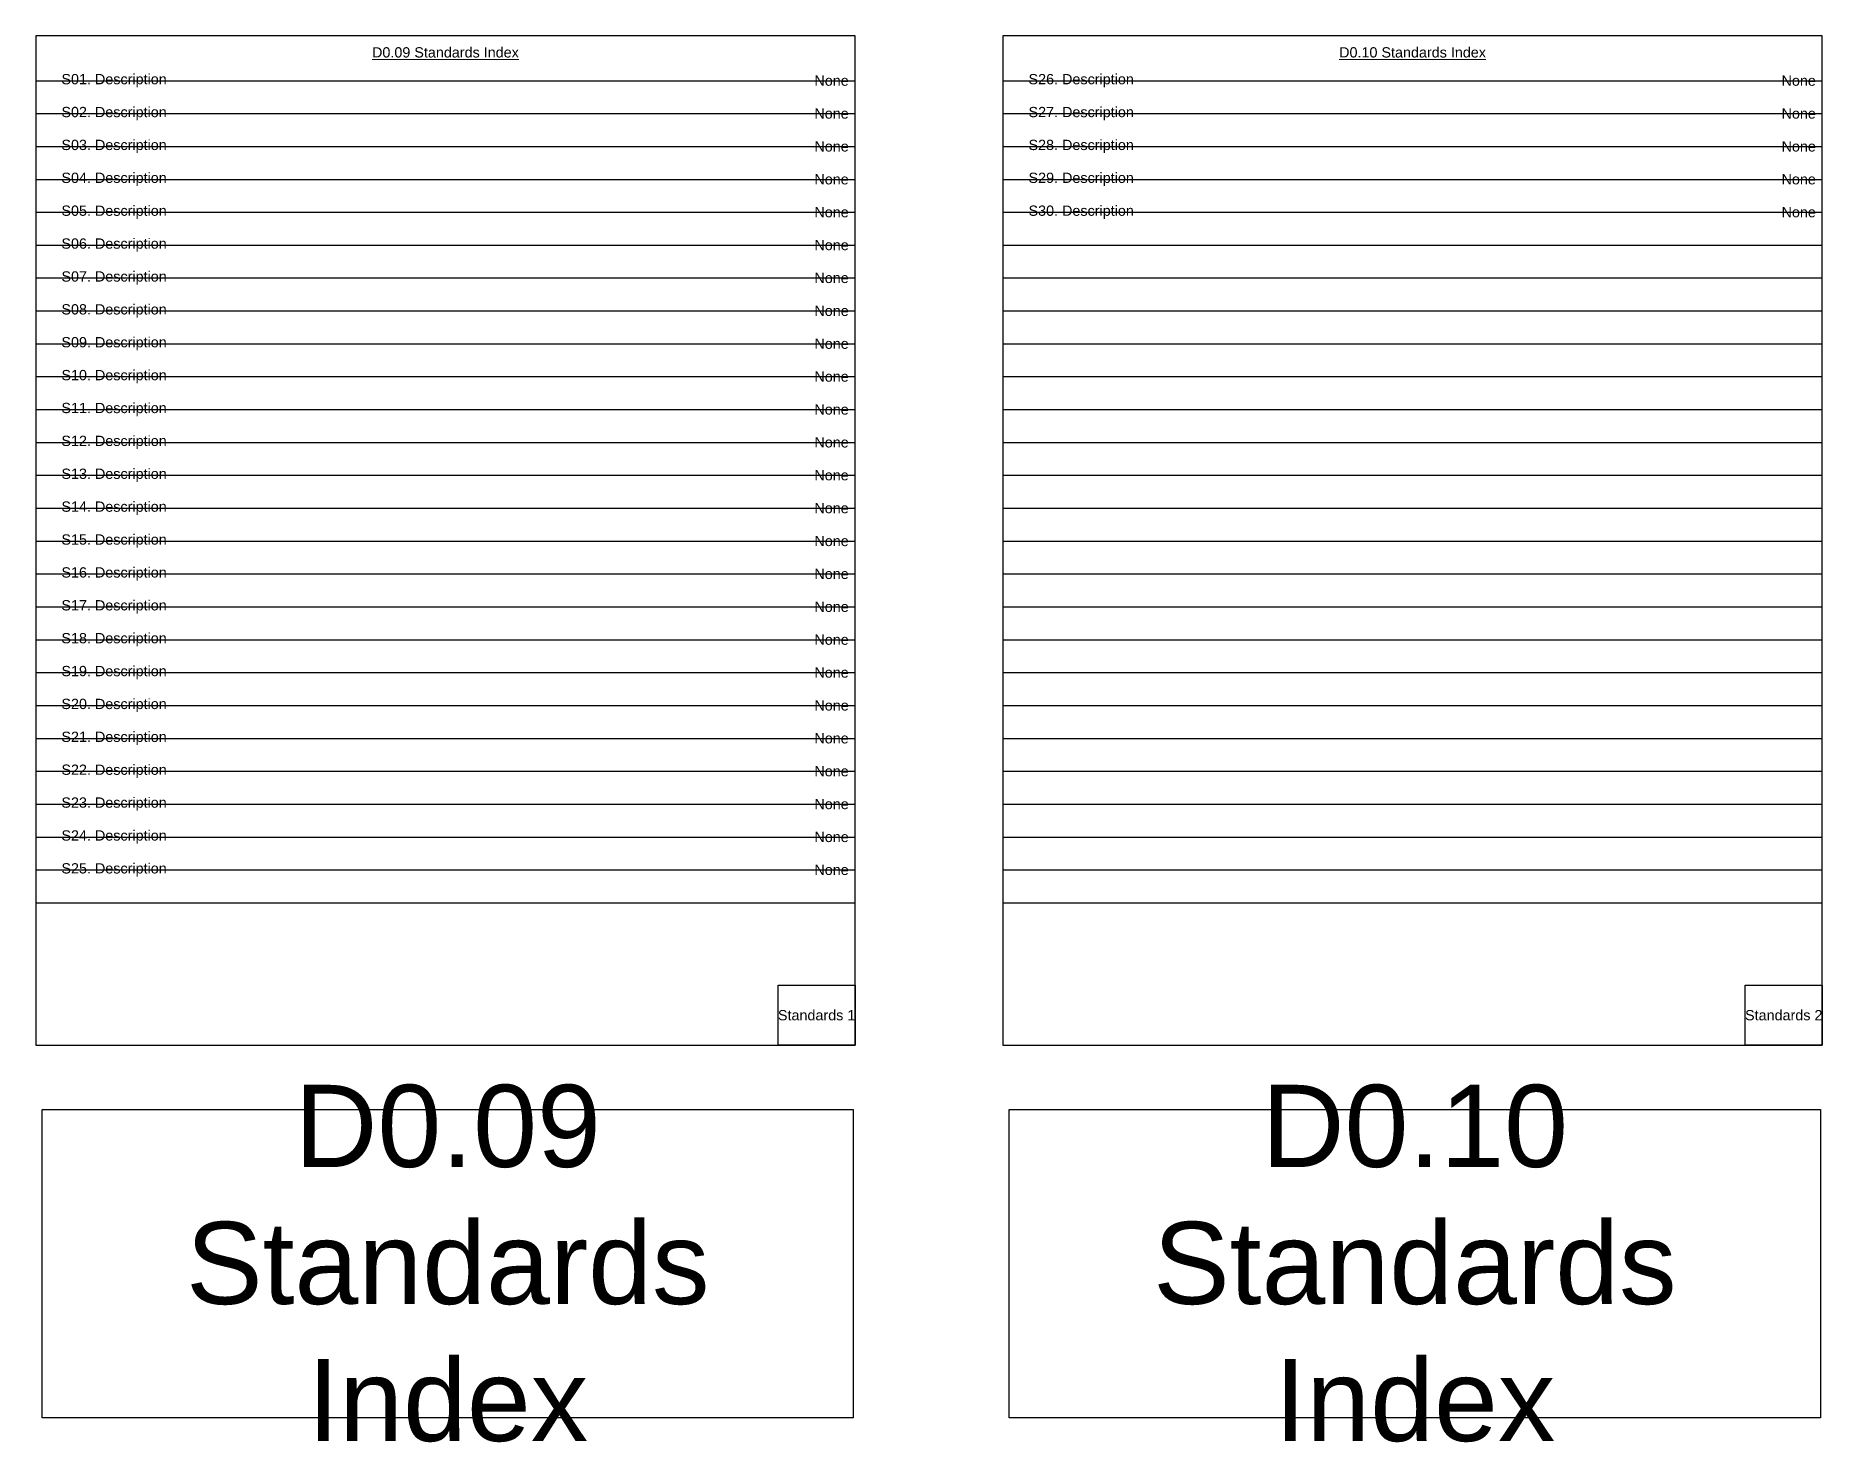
# Model space of a CAD drawing. Header units: inches. Extents: x -257 to 21868, y -296 to 108.
# Drawn here: x -216.8 to -147.3, y -261 to -206.3 of the extents above; entities that cross this region are included whole.
import ezdxf

# ---------------------------------------------------------------- set-up
doc = ezdxf.new("R2010")
doc.units = ezdxf.units.IN
doc.header["$MEASUREMENT"] = 0
doc.layers.add('NSE-Border', color=156, linetype='Continuous', plot=False)
doc.layers.add('NSE-Construction', color=86, linetype='Continuous', plot=False)
doc.layers.add('NSE-Title', color=51, linetype='Continuous', lineweight=9)
doc.styles.add('Anno - NSSM - Standard', font='arial.ttf', dxfattribs={"height": 0.1})

msp = doc.modelspace()

# ---------------------------------------------------------------- texts
at = {"layer": 'NSE-Title', "style": 'Anno - NSSM - Standard'}
for s, insert, char_height, width, attachment_point in [('{\\LD0.09 Standards Index}', (-200.89827, -206.9), 0.4, 32.1105182, 5), ('{\\LD0.10 Standards Index}', (-163.24884, -206.9), 0.4, 32.1105182, 5), ('S01. Description^I^I^I', (-215.84825, -208), 0.4, 29, 4), ('None', (-185.19828, -208), 0.4, 31.6499699, 6), ('S26. Description^I^I^I', (-178.19882, -208), 0.4, 29, 4), ('None', (-147.54885, -208), 0.4, 31.6499699, 6), ('S02. Description^I^I^I', (-215.84825, -209.28), 0.4, 29, 4), ('None', (-185.19828, -209.28), 0.4, 31.6499699, 6), ('S27. Description^I^I^I', (-178.19882, -209.28), 0.4, 29, 4), ('None', (-147.54885, -209.28), 0.4, 31.6499699, 6), ('S03. Description^I^I^I', (-215.84825, -210.56), 0.4, 29, 4), ('None', (-185.19828, -210.56), 0.4, 31.6499699, 6), ('S28. Description^I^I^I', (-178.19882, -210.56), 0.4, 29, 4), ('None', (-147.54885, -210.56), 0.4, 31.6499699, 6), ('S04. Description^I^I^I', (-215.84825, -211.84), 0.4, 29, 4), ('None', (-185.19828, -211.84), 0.4, 31.6499699, 6), ('S29. Description^I^I^I', (-178.19882, -211.84), 0.4, 29, 4), ('None', (-147.54885, -211.84), 0.4, 31.6499699, 6), ('S05. Description^I^I^I', (-215.84825, -213.12), 0.4, 29, 4), ('None', (-185.19828, -213.12), 0.4, 31.6499699, 6), ('S30. Description^I^I^I', (-178.19882, -213.12), 0.4, 29, 4), ('None', (-147.54885, -213.12), 0.4, 31.6499699, 6), ('S06. Description^I^I^I', (-215.84825, -214.4), 0.4, 29, 4), ('None', (-185.19828, -214.4), 0.4, 31.6499699, 6), ('S07. Description^I^I^I', (-215.84825, -215.68), 0.4, 29, 4), ('None', (-185.19828, -215.68), 0.4, 31.6499699, 6), ('S08. Description^I^I^I', (-215.84825, -216.96), 0.4, 29, 4), ('None', (-185.19828, -216.96), 0.4, 31.6499699, 6), ('S09. Description^I^I^I', (-215.84825, -218.24), 0.4, 29, 4), ('None', (-185.19828, -218.24), 0.4, 31.6499699, 6), ('S10. Description^I^I^I', (-215.84825, -219.52), 0.4, 29, 4), ('None', (-185.19828, -219.52), 0.4, 31.6499699, 6), ('S11. Description^I^I^I', (-215.84825, -220.8), 0.4, 29, 4), ('None', (-185.19828, -220.8), 0.4, 31.6499699, 6), ('S12. Description^I^I^I', (-215.84825, -222.08), 0.4, 29, 4), ('None', (-185.19828, -222.08), 0.4, 31.6499699, 6), ('S13. Description^I^I^I', (-215.84825, -223.36), 0.4, 29, 4), ('None', (-185.19828, -223.36), 0.4, 31.6499699, 6), ('S14. Description^I^I^I', (-215.84825, -224.64), 0.4, 29, 4), ('None', (-185.19828, -224.64), 0.4, 31.6499699, 6), ('S15. Description^I^I^I', (-215.84825, -225.92), 0.4, 29, 4), ('None', (-185.19828, -225.92), 0.4, 31.6499699, 6), ('S16. Description^I^I^I', (-215.84825, -227.2), 0.4, 29, 4), ('None', (-185.19828, -227.2), 0.4, 31.6499699, 6), ('S17. Description^I^I^I', (-215.84825, -228.48), 0.4, 29, 4), ('None', (-185.19828, -228.48), 0.4, 31.6499699, 6), ('S18. Description^I^I^I', (-215.84825, -229.76), 0.4, 29, 4), ('None', (-185.19828, -229.76), 0.4, 31.6499699, 6), ('S19. Description^I^I^I', (-215.84825, -231.04), 0.4, 29, 4), ('None', (-185.19828, -231.04), 0.4, 31.6499699, 6), ('S20. Description^I^I^I', (-215.84825, -232.32), 0.4, 29, 4), ('None', (-185.19828, -232.32), 0.4, 31.6499699, 6), ('S21. Description^I^I^I', (-215.84825, -233.6), 0.4, 29, 4), ('None', (-185.19828, -233.6), 0.4, 31.6499699, 6), ('S22. Description^I^I^I', (-215.84825, -234.88), 0.4, 29, 4), ('None', (-185.19828, -234.88), 0.4, 31.6499699, 6), ('S23. Description^I^I^I', (-215.84825, -236.16), 0.4, 29, 4), ('None', (-185.19828, -236.16), 0.4, 31.6499699, 6), ('S24. Description^I^I^I', (-215.84825, -237.44), 0.4, 29, 4), ('None', (-185.19828, -237.44), 0.4, 31.6499699, 6), ('S25. Description^I^I^I', (-215.84825, -238.72), 0.4, 29, 4), ('None', (-185.19828, -238.72), 0.4, 31.6499699, 6), ('Standards 1', (-186.44828, -244.37814), 0.4, 3, 5), ('Standards 2', (-148.79885, -244.37814), 0.4, 3, 5), ('D0.09 Standards Index', (-200.80927, -254.04298), 3.2, 31.5798549, 5), ('D0.10 Standards Index', (-163.15984, -254.04298), 3.2, 31.5798549, 5)]:
    msp.add_mtext(s, dxfattribs=dict(at, insert=insert, char_height=char_height, width=width, attachment_point=attachment_point))

# ---------------------------------------------------------------- linework, layer by layer
at = {"layer": 'NSE-Border'}
for points in [[(-216.84825, -245.54298), (-184.94828, -245.54298), (-184.94828, -206.25), (-216.84825, -206.25)], [(-179.19882, -245.54298), (-147.29885, -245.54298), (-147.29885, -206.25), (-179.19882, -206.25)]]:
    msp.add_lwpolyline(points, close=True, dxfattribs=at)
at = {"layer": 'NSE-Border', "ltscale": 0.0625}
for points in [[(-216.84825, -240), (-184.94828, -240), (-184.94828, -206.25), (-216.84825, -206.25)], [(-179.19882, -240), (-147.29885, -240), (-147.29885, -206.25), (-179.19882, -206.25)], [(-187.94828, -243.2133), (-184.94828, -243.2133), (-184.94828, -245.54298), (-187.94828, -245.54298)], [(-150.29885, -243.2133), (-147.29885, -243.2133), (-147.29885, -245.54298), (-150.29885, -245.54298)], [(-216.5992, -248.04298), (-185.01934, -248.04298), (-185.01934, -260.04298), (-216.5992, -260.04298)], [(-178.94977, -248.04298), (-147.36992, -248.04298), (-147.36992, -260.04298), (-178.94977, -260.04298)]]:
    msp.add_lwpolyline(points, close=True, dxfattribs=at)
at = {"layer": 'NSE-Construction'}
for p, q in [((-216.84825, -208), (-184.94828, -208)), ((-179.19882, -208), (-147.29885, -208)), ((-216.84825, -209.28), (-184.94828, -209.28)), ((-179.19882, -209.28), (-147.29885, -209.28)), ((-216.84825, -210.56), (-184.94828, -210.56)), ((-179.19882, -210.56), (-147.29885, -210.56)), ((-216.84825, -211.84), (-184.94828, -211.84)), ((-179.19882, -211.84), (-147.29885, -211.84)), ((-216.84825, -213.12), (-184.94828, -213.12)), ((-179.19882, -213.12), (-147.29885, -213.12)), ((-216.84825, -214.4), (-184.94828, -214.4)), ((-179.19882, -214.4), (-147.29885, -214.4)), ((-216.84825, -215.68), (-184.94828, -215.68)), ((-179.19882, -215.68), (-147.29885, -215.68)), ((-216.84825, -216.96), (-184.94828, -216.96)), ((-179.19882, -216.96), (-147.29885, -216.96)), ((-216.84825, -218.24), (-184.94828, -218.24)), ((-179.19882, -218.24), (-147.29885, -218.24)), ((-216.84825, -219.52), (-184.94828, -219.52)), ((-179.19882, -219.52), (-147.29885, -219.52)), ((-216.84825, -220.8), (-184.94828, -220.8)), ((-179.19882, -220.8), (-147.29885, -220.8)), ((-216.84825, -222.08), (-184.94828, -222.08)), ((-179.19882, -222.08), (-147.29885, -222.08)), ((-216.84825, -223.36), (-184.94828, -223.36)), ((-179.19882, -223.36), (-147.29885, -223.36)), ((-216.84825, -224.64), (-184.94828, -224.64)), ((-179.19882, -224.64), (-147.29885, -224.64)), ((-216.84825, -225.92), (-184.94828, -225.92)), ((-179.19882, -225.92), (-147.29885, -225.92)), ((-216.84825, -227.2), (-184.94828, -227.2)), ((-179.19882, -227.2), (-147.29885, -227.2)), ((-216.84825, -228.48), (-184.94828, -228.48)), ((-179.19882, -228.48), (-147.29885, -228.48)), ((-216.84825, -229.76), (-184.94828, -229.76)), ((-179.19882, -229.76), (-147.29885, -229.76)), ((-216.84825, -231.04), (-184.94828, -231.04)), ((-179.19882, -231.04), (-147.29885, -231.04)), ((-216.84825, -232.32), (-184.94828, -232.32)), ((-179.19882, -232.32), (-147.29885, -232.32)), ((-216.84825, -233.6), (-184.94828, -233.6)), ((-179.19882, -233.6), (-147.29885, -233.6)), ((-216.84825, -234.88), (-184.94828, -234.88)), ((-179.19882, -234.88), (-147.29885, -234.88)), ((-216.84825, -236.16), (-184.94828, -236.16)), ((-179.19882, -236.16), (-147.29885, -236.16)), ((-216.84825, -237.44), (-184.94828, -237.44)), ((-179.19882, -237.44), (-147.29885, -237.44)), ((-216.84825, -238.72), (-184.94828, -238.72)), ((-179.19882, -238.72), (-147.29885, -238.72))]:
    msp.add_line(p, q, dxfattribs=at)

msp.set_redraw_order([(e.dxf.handle, doc.entitydb.next_handle()) for e in msp.query("TEXT MTEXT ATTDEF DIMENSION ARC_DIMENSION")])  # texts and dimensions are drawn at this point

doc.saveas('drawing.dxf')
